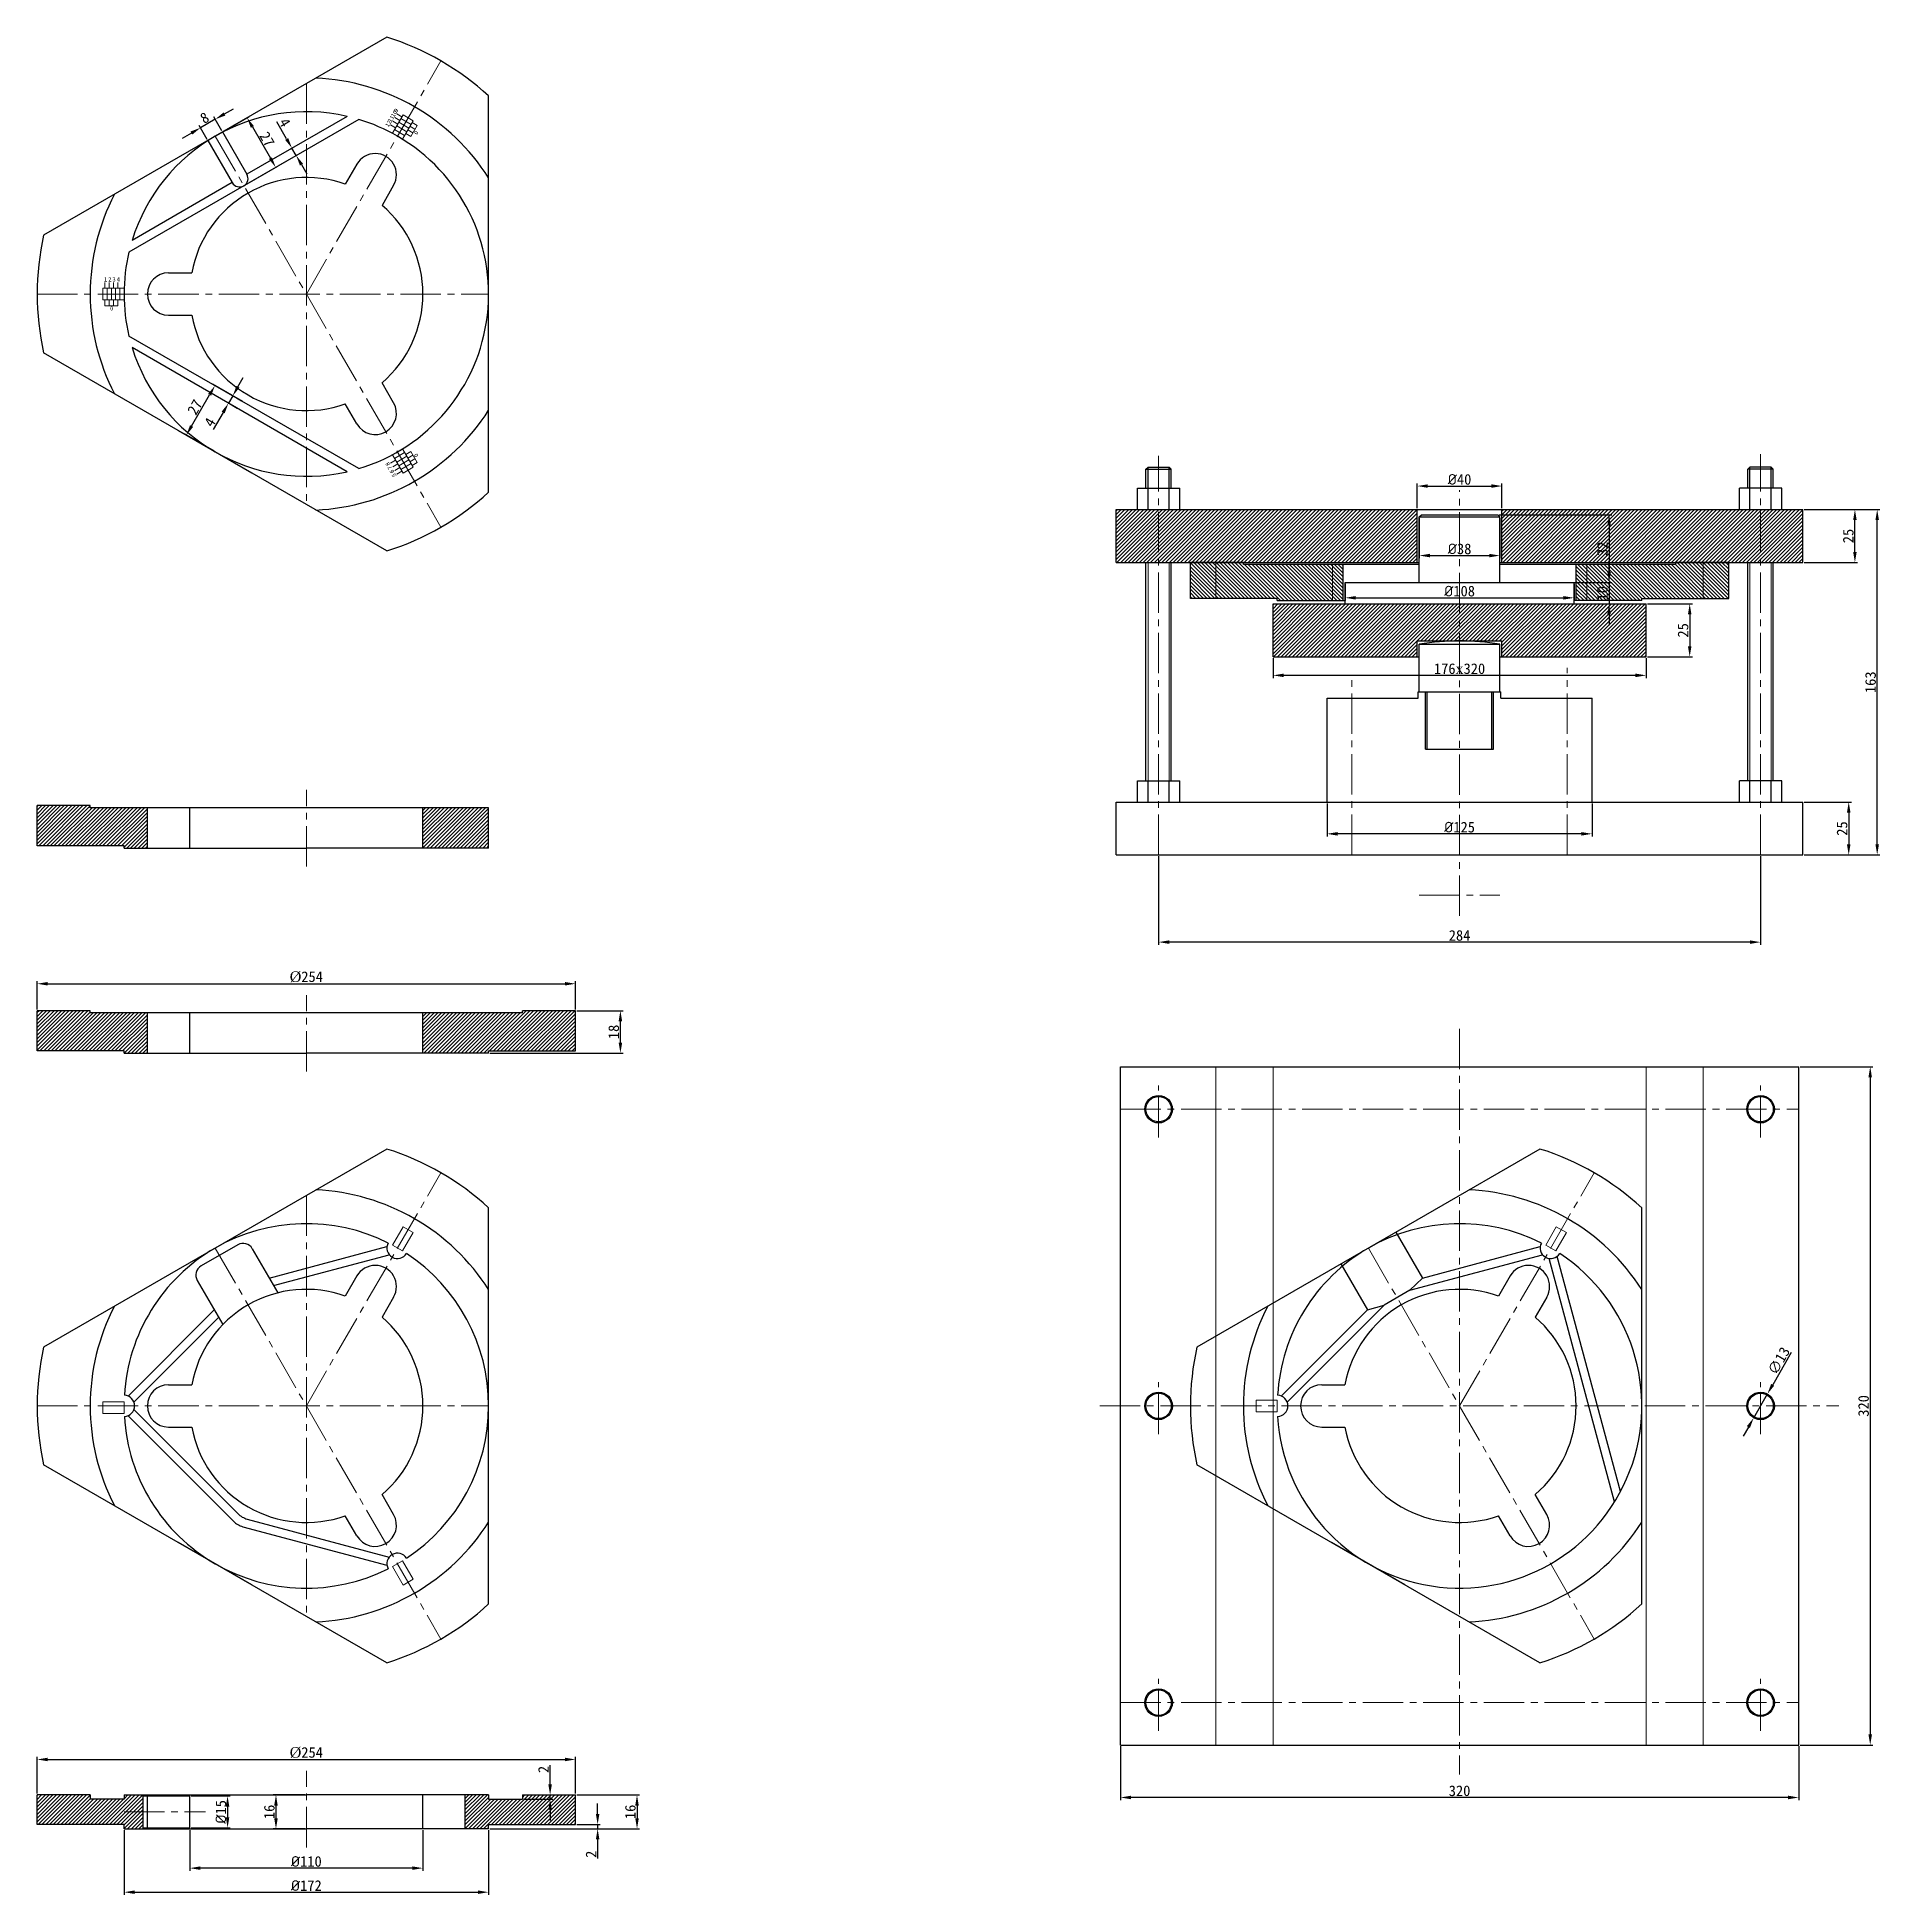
# Model space of a CAD drawing. Header units: inches. Extents: x -20 to 18950, y -1047 to 2551.
# Drawn here: x 14054 to 14923, y -420 to 457 of the extents above; entities that cross this region are included whole.
import ezdxf

# ---------------------------------------------------------------- set-up
doc = ezdxf.new("R2010")
doc.units = ezdxf.units.IN
doc.header["$MEASUREMENT"] = 0
doc.header["$PDSIZE"] = -5
doc.linetypes.add('CENTER2', pattern=[28.574999, 19.049999, -3.175, 3.175, -3.175])
doc.layers.get('0').update_dxf_attribs({"lineweight": 30})
doc.layers.get('Defpoints').update_dxf_attribs({"lineweight": 18})
for name, color, linetype, lineweight in [('10', 7, 'Continuous', 18), ('cen', 1, 'CENTER2', 20), ('dim', 5, 'Continuous', 20), ('hat', 3, 'Continuous', 20), ('text', 6, 'Continuous', 20)]:
    doc.layers.add(name, color=color, linetype=linetype, lineweight=lineweight)
doc.styles.add('1', font='')
doc.styles.get("Standard").update_dxf_attribs({"font": ''})
doc.styles.get('1').set_extended_font_data('宋体')
doc.styles.get('Standard').set_extended_font_data('宋体')
doc.dimstyles.new('ISO-25', dxfattribs={"dimtxt": 5, "dimasz": 5, "dimexe": 1.25, "dimexo": 0.625, "dimtad": 1, "dimdsep": 46, "dimtxsty": 'Standard', "dimcen": 2.5, "dimdle": 10, "dimadec": 0, "dimazin": 0, "dimtfac": 1, "dimtmove": 0, "dimatfit": 3, "dimfxl": 1, "dimtolj": 1, "dimarcsym": 0})
pattern_1 = [(45, (0, -23.0678), (-0.88388348, 0.88388348), [])]

msp = doc.modelspace()

# ---------------------------------------------------------------- texts
at = {"layer": 'dim', "char_height": 2, "attachment_point": 1, "style": '1'}
for s, insert, rotation in [('10', (14220.608, 419.87), 60), ('9', (14221.922, 422.145), 60), ('12', (14217.922, 415.217), 60), ('11', (14219.201, 417.433), 60), ('8', (14218.783, 254.187), 120), ('0', (14232.19, 258.327), 120), ('7', (14219.783, 252.454), 120), ('6', (14220.783, 250.722), 120), ('5', (14221.783, 248.99), 120)]:
    msp.add_mtext_dynamic_manual_height_columns(s, width=1.93928, gutter_width=1, heights=[0], dxfattribs=dict(at, insert=insert, rotation=rotation))
at = {"layer": 'dim', "extrusion": (0, 0, -1), "insert": (14232.19, 412.95), "char_height": 2, "attachment_point": 1, "text_direction": (-0.5, -0.866025, 0), "style": '1'}
msp.add_mtext_dynamic_manual_height_columns('0', width=1.93928, gutter_width=1, heights=[0], dxfattribs=at)
at = {"layer": 'dim', "char_height": 2, "attachment_point": 1, "style": '1'}
for s, insert in [('1', (14085.409, 343.551)), ('2', (14087.409, 343.551)), ('3', (14089.409, 343.551)), ('4', (14091.409, 343.551)), ('0', (14088.291, 329.871))]:
    msp.add_mtext_dynamic_manual_height_columns(s, width=1.93928, gutter_width=1, heights=[0], dxfattribs=dict(at, insert=insert))

# ---------------------------------------------------------------- blocks, each defined once
blk = doc.blocks.new('*D51')
at = {"layer": 'Defpoints', "color": 0, "transparency": 16777216}
for p in [(14307.89, 10.22), (14053.89, -2.51), (14307.89, -2.51)]:
    blk.add_point(p, dxfattribs=at)
at = {"layer": 'dim', "color": 0, "linetype": 'Continuous', "lineweight": -2, "transparency": 16777216}
for p, q in [((14053.89, -1.88), (14053.89, 11.47)), ((14058.89, 10.22), (14302.89, 10.22)), ((14307.89, -1.88), (14307.89, 11.47))]:
    blk.add_line(p, q, dxfattribs=at)
at = {"layer": 'dim', "color": 0, "transparency": 16777216}
for points in [[(14058.89, 11.05), (14058.89, 9.38), (14053.89, 10.22)], [(14302.89, 11.05), (14302.89, 9.38), (14307.89, 10.22)]]:
    blk.add_solid(points, dxfattribs=at)
at = {"layer": 'dim', "color": 0, "transparency": 16777216, "insert": (14180.89, 13.45), "char_height": 5, "attachment_point": 5}
blk.add_mtext('\\A1;{\\fTimes New Roman|b0|i0|c0|p18;%%C}254', dxfattribs=at)
blk = doc.blocks.new('*D52')
at = {"layer": 'Defpoints', "color": 0, "transparency": 16777216}
for p in [(14307.89, -2.51), (14329.06, -2.51), (14266.89, -22.51)]:
    blk.add_point(p, dxfattribs=at)
at = {"layer": 'dim', "color": 0, "linetype": 'Continuous', "lineweight": -2, "transparency": 16777216}
for p, q in [((14308.52, -2.51), (14330.31, -2.51)), ((14329.06, -17.51), (14329.06, -7.51)), ((14267.52, -22.51), (14330.31, -22.51))]:
    blk.add_line(p, q, dxfattribs=at)
at = {"layer": 'dim', "color": 0, "transparency": 16777216}
for points in [[(14328.23, -7.51), (14329.9, -7.51), (14329.06, -2.51)], [(14328.23, -17.51), (14329.9, -17.51), (14329.06, -22.51)]]:
    blk.add_solid(points, dxfattribs=at)
at = {"layer": 'dim', "color": 0, "transparency": 16777216, "insert": (14325.94, -12.51), "char_height": 5, "attachment_point": 5, "rotation": 90}
blk.add_mtext('\\A1;18', dxfattribs=at)
blk = doc.blocks.new('*D53')
at = {"layer": 'Defpoints', "color": 0, "transparency": 16777216}
for p in [(14884.98, -28.96), (14884.98, -348.96), (14918.72, -348.96)]:
    blk.add_point(p, dxfattribs=at)
at = {"layer": 'dim', "color": 0, "linetype": 'Continuous', "lineweight": -2, "transparency": 16777216}
for p, q in [((14885.61, -28.96), (14919.97, -28.96)), ((14918.72, -33.96), (14918.72, -343.96)), ((14885.61, -348.96), (14919.97, -348.96))]:
    blk.add_line(p, q, dxfattribs=at)
at = {"layer": 'dim', "color": 0, "transparency": 16777216}
for points in [[(14917.89, -33.96), (14919.55, -33.96), (14918.72, -28.96)], [(14917.89, -343.96), (14919.55, -343.96), (14918.72, -348.96)]]:
    blk.add_solid(points, dxfattribs=at)
at = {"layer": 'dim', "color": 0, "transparency": 16777216, "insert": (14915.59, -188.96), "char_height": 5, "attachment_point": 5, "rotation": 90}
blk.add_mtext('\\A1;320', dxfattribs=at)
blk = doc.blocks.new('*D54')
at = {"layer": 'Defpoints', "color": 0, "transparency": 16777216}
for p in [(14564.98, -348.96), (14884.98, -348.96), (14564.98, -373.72)]:
    blk.add_point(p, dxfattribs=at)
at = {"layer": 'dim', "color": 0, "linetype": 'Continuous', "lineweight": -2, "transparency": 16777216}
for p, q in [((14564.98, -349.58), (14564.98, -374.97)), ((14884.98, -349.58), (14884.98, -374.97)), ((14879.98, -373.72), (14569.98, -373.72))]:
    blk.add_line(p, q, dxfattribs=at)
at = {"layer": 'dim', "color": 0, "transparency": 16777216}
for points in [[(14569.98, -372.88), (14569.98, -374.55), (14564.98, -373.72)], [(14879.98, -372.88), (14879.98, -374.55), (14884.98, -373.72)]]:
    blk.add_solid(points, dxfattribs=at)
at = {"layer": 'dim', "color": 0, "transparency": 16777216, "insert": (14724.98, -370.59), "char_height": 5, "attachment_point": 5}
blk.add_mtext('\\A1;320', dxfattribs=at)
blk = doc.blocks.new('*D57')
at = {"layer": 'Defpoints', "color": 0, "transparency": 16777216}
for p in [(14870.22, -183.32), (14863.74, -194.6)]:
    blk.add_point(p, dxfattribs=at)
at = {"layer": 'dim', "color": 0, "linetype": 'Continuous', "lineweight": -2, "transparency": 16777216}
for p, q in [((14881.42, -163.84), (14872.71, -178.99)), ((14863.74, -194.6), (14870.22, -183.32)), ((14861.25, -198.93), (14858.76, -203.27))]:
    blk.add_line(p, q, dxfattribs=at)
at = {"layer": 'dim', "color": 0, "transparency": 16777216}
for points in [[(14871.99, -178.57), (14873.44, -179.4), (14870.22, -183.32)], [(14860.53, -198.52), (14861.98, -199.35), (14863.74, -194.6)]]:
    blk.add_solid(points, dxfattribs=at)
at = {"layer": 'dim', "color": 0, "transparency": 16777216, "insert": (14875.6, -167.69), "char_height": 5, "attachment_point": 5, "rotation": 60.11399}
blk.add_mtext('\\A1;∅13', dxfattribs=at)
blk = doc.blocks.new('*D59')
at = {"layer": 'Defpoints', "color": 0, "transparency": 16777216}
for p in [(14886.98, 233.97), (14922.01, 233.97), (14886.98, 70.97)]:
    blk.add_point(p, dxfattribs=at)
at = {"layer": 'dim', "color": 0, "linetype": 'Continuous', "lineweight": -2, "transparency": 16777216}
for p, q in [((14887.61, 233.97), (14923.26, 233.97)), ((14922.01, 75.97), (14922.01, 228.97)), ((14887.61, 70.97), (14923.26, 70.97))]:
    blk.add_line(p, q, dxfattribs=at)
at = {"layer": 'dim', "color": 0, "transparency": 16777216}
for points in [[(14921.18, 228.97), (14922.84, 228.97), (14922.01, 233.97)], [(14921.18, 75.97), (14922.84, 75.97), (14922.01, 70.97)]]:
    blk.add_solid(points, dxfattribs=at)
at = {"layer": 'dim', "color": 0, "transparency": 16777216, "insert": (14918.89, 152.47), "char_height": 5, "attachment_point": 5, "rotation": 90}
blk.add_mtext('\\A1;163', dxfattribs=at)
blk = doc.blocks.new('*D60')
at = {"layer": 'Defpoints', "color": 0, "transparency": 16777216}
for p in [(14886.98, 233.97), (14911.5, 233.97), (14886.98, 208.97)]:
    blk.add_point(p, dxfattribs=at)
at = {"layer": 'dim', "color": 0, "linetype": 'Continuous', "lineweight": -2, "transparency": 16777216}
for p, q in [((14887.61, 233.97), (14912.75, 233.97)), ((14911.5, 213.97), (14911.5, 228.97)), ((14887.61, 208.97), (14912.75, 208.97))]:
    blk.add_line(p, q, dxfattribs=at)
at = {"layer": 'dim', "color": 0, "transparency": 16777216}
for points in [[(14910.67, 228.97), (14912.33, 228.97), (14911.5, 233.97)], [(14910.67, 213.97), (14912.33, 213.97), (14911.5, 208.97)]]:
    blk.add_solid(points, dxfattribs=at)
at = {"layer": 'dim', "color": 0, "transparency": 16777216, "insert": (14908.38, 221.47), "char_height": 5, "attachment_point": 5, "rotation": 90}
blk.add_mtext('\\A1;25', dxfattribs=at)
blk = doc.blocks.new('*D61')
at = {"layer": 'Defpoints', "color": 0, "transparency": 16777216}
for p in [(14886.98, 95.97), (14886.98, 70.97), (14908.57, 70.97)]:
    blk.add_point(p, dxfattribs=at)
at = {"layer": 'dim', "color": 0, "linetype": 'Continuous', "lineweight": -2, "transparency": 16777216}
for p, q in [((14887.61, 95.97), (14909.82, 95.97)), ((14908.57, 90.97), (14908.57, 75.97)), ((14887.61, 70.97), (14909.82, 70.97))]:
    blk.add_line(p, q, dxfattribs=at)
at = {"layer": 'dim', "color": 0, "transparency": 16777216}
for points in [[(14907.74, 90.97), (14909.4, 90.97), (14908.57, 95.97)], [(14907.74, 75.97), (14909.4, 75.97), (14908.57, 70.97)]]:
    blk.add_solid(points, dxfattribs=at)
at = {"layer": 'dim', "color": 0, "transparency": 16777216, "insert": (14905.44, 83.47), "char_height": 5, "attachment_point": 5, "rotation": 90}
blk.add_mtext('\\A1;25', dxfattribs=at)
blk = doc.blocks.new('*D62')
at = {"layer": 'Defpoints', "color": 0, "transparency": 16777216}
for p in [(14582.98, 70.97), (14866.98, 70.97), (14582.98, 29.86)]:
    blk.add_point(p, dxfattribs=at)
at = {"layer": 'dim', "color": 0, "linetype": 'Continuous', "lineweight": -2, "transparency": 16777216}
for p, q in [((14582.98, 70.34), (14582.98, 28.61)), ((14866.98, 70.34), (14866.98, 28.61)), ((14861.98, 29.86), (14587.98, 29.86))]:
    blk.add_line(p, q, dxfattribs=at)
at = {"layer": 'dim', "color": 0, "transparency": 16777216}
for points in [[(14587.98, 30.69), (14587.98, 29.03), (14582.98, 29.86)], [(14861.98, 30.69), (14861.98, 29.03), (14866.98, 29.86)]]:
    blk.add_solid(points, dxfattribs=at)
at = {"layer": 'dim', "color": 0, "transparency": 16777216, "insert": (14724.98, 32.99), "char_height": 5, "attachment_point": 5}
blk.add_mtext('\\A1;284', dxfattribs=at)
blk = doc.blocks.new('*D63')
at = {"layer": 'Defpoints', "color": 0, "transparency": 16777216}
for p in [(14636.98, 164.47), (14812.98, 164.47), (14636.98, 155.72)]:
    blk.add_point(p, dxfattribs=at)
at = {"layer": 'dim', "color": 0, "linetype": 'Continuous', "lineweight": -2, "transparency": 16777216}
for p, q in [((14636.98, 163.84), (14636.98, 154.47)), ((14812.98, 163.84), (14812.98, 154.47)), ((14807.98, 155.72), (14641.98, 155.72))]:
    blk.add_line(p, q, dxfattribs=at)
at = {"layer": 'dim', "color": 0, "transparency": 16777216}
for points in [[(14641.98, 156.55), (14641.98, 154.89), (14636.98, 155.72)], [(14807.98, 156.55), (14807.98, 154.89), (14812.98, 155.72)]]:
    blk.add_solid(points, dxfattribs=at)
at = {"layer": 'dim', "color": 0, "transparency": 16777216, "insert": (14724.98, 158.85), "char_height": 5, "attachment_point": 5}
blk.add_mtext('\\A1;176{\\fTimes New Roman|b0|i0|c0|p18;x}320', dxfattribs=at)
blk = doc.blocks.new('*D64')
at = {"layer": 'Defpoints', "color": 0, "transparency": 16777216}
for p in [(14812.98, 189.47), (14812.98, 164.47), (14833.55, 164.47)]:
    blk.add_point(p, dxfattribs=at)
at = {"layer": 'dim', "color": 0, "linetype": 'Continuous', "lineweight": -2, "transparency": 16777216}
for p, q in [((14813.61, 189.47), (14834.8, 189.47)), ((14833.55, 184.47), (14833.55, 169.47)), ((14813.61, 164.47), (14834.8, 164.47))]:
    blk.add_line(p, q, dxfattribs=at)
at = {"layer": 'dim', "color": 0, "transparency": 16777216}
for points in [[(14832.72, 184.47), (14834.38, 184.47), (14833.55, 189.47)], [(14832.72, 169.47), (14834.38, 169.47), (14833.55, 164.47)]]:
    blk.add_solid(points, dxfattribs=at)
at = {"layer": 'dim', "color": 0, "transparency": 16777216, "insert": (14830.43, 176.97), "char_height": 5, "attachment_point": 5, "rotation": 90}
blk.add_mtext('\\A1;25', dxfattribs=at)
blk = doc.blocks.new('*D65')
at = {"layer": 'Defpoints', "color": 0, "transparency": 16777216}
for p in [(14705.98, 230.47), (14743.98, 230.47), (14743.98, 212.24)]:
    blk.add_point(p, dxfattribs=at)
at = {"layer": 'dim', "color": 0, "linetype": 'Continuous', "lineweight": -2, "transparency": 16777216}
for p, q in [((14705.98, 229.84), (14705.98, 210.99)), ((14743.98, 229.84), (14743.98, 210.99)), ((14710.98, 212.24), (14738.98, 212.24))]:
    blk.add_line(p, q, dxfattribs=at)
at = {"layer": 'dim', "color": 0, "transparency": 16777216}
for points in [[(14710.98, 213.07), (14710.98, 211.41), (14705.98, 212.24)], [(14738.98, 213.07), (14738.98, 211.41), (14743.98, 212.24)]]:
    blk.add_solid(points, dxfattribs=at)
at = {"layer": 'dim', "color": 0, "transparency": 16777216, "insert": (14724.98, 215.36), "char_height": 5, "attachment_point": 5}
blk.add_mtext('\\A1;{\\fISOCPEUR|b0|i0|c0|p34;%%C}38', dxfattribs=at)
blk = doc.blocks.new('*D66')
at = {"layer": 'Defpoints', "color": 0, "transparency": 16777216}
for p in [(14744.98, 245.04), (14704.98, 233.97), (14744.98, 233.97)]:
    blk.add_point(p, dxfattribs=at)
at = {"layer": 'dim', "color": 0, "linetype": 'Continuous', "lineweight": -2, "transparency": 16777216}
for p, q in [((14704.98, 234.59), (14704.98, 246.29)), ((14744.98, 234.59), (14744.98, 246.29)), ((14709.98, 245.04), (14739.98, 245.04))]:
    blk.add_line(p, q, dxfattribs=at)
at = {"layer": 'dim', "color": 0, "transparency": 16777216}
for points in [[(14709.98, 245.87), (14709.98, 244.21), (14704.98, 245.04)], [(14739.98, 245.87), (14739.98, 244.21), (14744.98, 245.04)]]:
    blk.add_solid(points, dxfattribs=at)
at = {"layer": 'dim', "color": 0, "transparency": 16777216, "insert": (14724.98, 248.16), "char_height": 5, "attachment_point": 5}
blk.add_mtext('\\A1;{\\fISOCPEUR|b0|i0|c0|p34;%%C}40', dxfattribs=at)
blk = doc.blocks.new('*D67')
at = {"layer": 'Defpoints', "color": 0, "transparency": 16777216}
for p in [(14670.98, 199.47), (14778.98, 199.47), (14778.98, 192.31)]:
    blk.add_point(p, dxfattribs=at)
at = {"layer": 'dim', "color": 0, "linetype": 'Continuous', "lineweight": -2, "transparency": 16777216}
for p, q in [((14670.98, 198.84), (14670.98, 191.06)), ((14778.98, 198.84), (14778.98, 191.06)), ((14675.98, 192.31), (14773.98, 192.31))]:
    blk.add_line(p, q, dxfattribs=at)
at = {"layer": 'dim', "color": 0, "transparency": 16777216}
for points in [[(14675.98, 193.14), (14675.98, 191.48), (14670.98, 192.31)], [(14773.98, 193.14), (14773.98, 191.48), (14778.98, 192.31)]]:
    blk.add_solid(points, dxfattribs=at)
at = {"layer": 'dim', "color": 0, "transparency": 16777216, "insert": (14724.98, 195.44), "char_height": 5, "attachment_point": 5}
blk.add_mtext('\\A1;{\\fISOCPEUR|b0|i0|c0|p34;%%C}108', dxfattribs=at)
blk = doc.blocks.new('*D68')
at = {"layer": 'Defpoints', "color": 0, "transparency": 16777216}
for p in [(14778.98, 199.47), (14778.98, 189.47), (14795.52, 189.47)]:
    blk.add_point(p, dxfattribs=at)
at = {"layer": 'dim', "color": 0, "linetype": 'Continuous', "lineweight": -2, "transparency": 16777216}
for p, q in [((14795.52, 204.47), (14795.52, 209.47)), ((14779.61, 199.47), (14796.77, 199.47)), ((14795.52, 199.47), (14795.52, 189.47)), ((14779.61, 189.47), (14796.77, 189.47)), ((14795.52, 184.47), (14795.52, 179.47))]:
    blk.add_line(p, q, dxfattribs=at)
at = {"layer": 'dim', "color": 0, "transparency": 16777216}
for points in [[(14794.69, 204.47), (14796.36, 204.47), (14795.52, 199.47)], [(14794.69, 184.47), (14796.36, 184.47), (14795.52, 189.47)]]:
    blk.add_solid(points, dxfattribs=at)
at = {"layer": 'dim', "color": 0, "transparency": 16777216, "insert": (14792.4, 194.47), "char_height": 5, "attachment_point": 5, "rotation": 90}
blk.add_mtext('\\A1;10', dxfattribs=at)
blk = doc.blocks.new('*D69')
at = {"layer": 'Defpoints', "color": 0, "transparency": 16777216}
for p in [(14742.98, 231.47), (14743.98, 199.47), (14795.52, 199.47)]:
    blk.add_point(p, dxfattribs=at)
at = {"layer": 'dim', "color": 0, "linetype": 'Continuous', "lineweight": -2, "transparency": 16777216}
for p, q in [((14743.61, 231.47), (14796.77, 231.47)), ((14795.52, 226.47), (14795.52, 204.47)), ((14744.61, 199.47), (14796.77, 199.47))]:
    blk.add_line(p, q, dxfattribs=at)
at = {"layer": 'dim', "color": 0, "transparency": 16777216}
for points in [[(14794.69, 226.47), (14796.36, 226.47), (14795.52, 231.47)], [(14794.69, 204.47), (14796.36, 204.47), (14795.52, 199.47)]]:
    blk.add_solid(points, dxfattribs=at)
at = {"layer": 'dim', "color": 0, "transparency": 16777216, "insert": (14792.4, 215.47), "char_height": 5, "attachment_point": 5, "rotation": 90}
blk.add_mtext('\\A1;32', dxfattribs=at)
blk = doc.blocks.new('*D70')
at = {"layer": 'Defpoints', "color": 0, "transparency": 16777216}
for p in [(14662.48, 95.97), (14787.48, 95.97), (14662.48, 80.95)]:
    blk.add_point(p, dxfattribs=at)
at = {"layer": 'dim', "color": 0, "linetype": 'Continuous', "lineweight": -2, "transparency": 16777216}
for p, q in [((14662.48, 95.34), (14662.48, 79.7)), ((14787.48, 95.34), (14787.48, 79.7)), ((14782.48, 80.95), (14667.48, 80.95))]:
    blk.add_line(p, q, dxfattribs=at)
at = {"layer": 'dim', "color": 0, "transparency": 16777216}
for points in [[(14667.48, 81.78), (14667.48, 80.12), (14662.48, 80.95)], [(14782.48, 81.78), (14782.48, 80.12), (14787.48, 80.95)]]:
    blk.add_solid(points, dxfattribs=at)
at = {"layer": 'dim', "color": 0, "transparency": 16777216, "insert": (14724.98, 84.08), "char_height": 5, "attachment_point": 5}
blk.add_mtext('\\A1;{\\fISOCPEUR|b0|i0|c0|p34;%%C}125', dxfattribs=at)
blk = doc.blocks.new('*D71')
at = {"layer": 'Defpoints', "color": 0, "transparency": 16777216}
for p in [(14137.89, 410.12), (14166.44, 395.42), (14151.39, 386.73)]:
    blk.add_point(p, dxfattribs=at)
at = {"layer": 'dim', "color": 0, "linetype": 'Continuous', "lineweight": -2, "transparency": 16777216}
for p, q in [((14138.43, 410.43), (14154.02, 419.43)), ((14155.44, 414.47), (14163.94, 399.75)), ((14151.93, 387.05), (14167.52, 396.04))]:
    blk.add_line(p, q, dxfattribs=at)
at = {"layer": 'dim', "color": 0, "transparency": 16777216}
for points in [[(14156.16, 414.89), (14154.72, 414.06), (14152.94, 418.8)], [(14164.66, 400.17), (14163.22, 399.33), (14166.44, 395.42)]]:
    blk.add_solid(points, dxfattribs=at)
at = {"layer": 'dim', "color": 0, "transparency": 16777216, "insert": (14162.39, 408.67), "char_height": 5, "attachment_point": 5, "rotation": 300}
blk.add_mtext('\\A1;27', dxfattribs=at)
blk = doc.blocks.new('*D72')
at = {"layer": 'Defpoints', "color": 0, "transparency": 16777216}
for p in [(14165.01, 399.22), (14167.01, 395.75), (14176.11, 401.01)]:
    blk.add_point(p, dxfattribs=at)
at = {"layer": 'dim', "color": 0, "linetype": 'Continuous', "lineweight": -2, "transparency": 16777216}
for p, q in [((14171.61, 408.8), (14166.95, 416.87)), ((14165.56, 399.53), (14175.2, 405.1)), ((14176.11, 401.01), (14174.11, 404.47)), ((14167.56, 396.07), (14177.2, 401.63)), ((14178.61, 396.68), (14181.11, 392.35))]:
    blk.add_line(p, q, dxfattribs=at)
at = {"layer": 'dim', "color": 0, "transparency": 16777216}
for points in [[(14172.33, 409.22), (14170.89, 408.38), (14174.11, 404.47)], [(14179.33, 397.09), (14177.89, 396.26), (14176.11, 401.01)]]:
    blk.add_solid(points, dxfattribs=at)
at = {"layer": 'dim', "color": 0, "transparency": 16777216, "insert": (14170.74, 416.56), "char_height": 5, "attachment_point": 5, "rotation": 300}
blk.add_mtext('\\A1;4', dxfattribs=at)
blk = doc.blocks.new('*D73')
at = {"layer": 'Defpoints', "color": 0, "transparency": 16777216}
for p in [(14137.76, 292.42), (14151.39, 284.54), (14137.89, 261.16)]:
    blk.add_point(p, dxfattribs=at)
at = {"layer": 'dim', "color": 0, "linetype": 'Continuous', "lineweight": -2, "transparency": 16777216}
for p, q in [((14150.85, 284.86), (14136.68, 293.04)), ((14126.76, 273.36), (14135.26, 288.09)), ((14137.35, 261.47), (14123.18, 269.66))]:
    blk.add_line(p, q, dxfattribs=at)
at = {"layer": 'dim', "color": 0, "transparency": 16777216}
for points in [[(14134.54, 288.5), (14135.98, 287.67), (14137.76, 292.42)], [(14126.04, 273.78), (14127.48, 272.95), (14124.26, 269.03)]]:
    blk.add_solid(points, dxfattribs=at)
at = {"layer": 'dim', "color": 0, "transparency": 16777216, "insert": (14128.3, 282.29), "char_height": 5, "attachment_point": 5, "rotation": 60}
blk.add_mtext('\\A1;27', dxfattribs=at)
blk = doc.blocks.new('*D74')
at = {"layer": 'Defpoints', "color": 0, "transparency": 16777216}
for p in [(14144.15, 284.11), (14148.85, 281.39), (14150.85, 284.86)]:
    blk.add_point(p, dxfattribs=at)
at = {"layer": 'dim', "color": 0, "linetype": 'Continuous', "lineweight": -2, "transparency": 16777216}
for p, q in [((14148.65, 291.9), (14151.15, 296.23)), ((14148.31, 281.7), (14143.07, 284.73)), ((14146.15, 287.57), (14144.15, 284.11)), ((14150.31, 285.17), (14145.07, 288.2)), ((14141.65, 279.78), (14136.99, 271.7))]:
    blk.add_line(p, q, dxfattribs=at)
at = {"layer": 'dim', "color": 0, "transparency": 16777216}
for points in [[(14147.93, 292.32), (14149.37, 291.48), (14146.15, 287.57)], [(14140.93, 280.19), (14142.37, 279.36), (14144.15, 284.11)]]:
    blk.add_solid(points, dxfattribs=at)
at = {"layer": 'dim', "color": 0, "transparency": 16777216, "insert": (14135.36, 275.14), "char_height": 5, "attachment_point": 5, "rotation": 60}
blk.add_mtext('\\A1;4', dxfattribs=at)
blk = doc.blocks.new('*D75')
at = {"layer": 'Defpoints', "color": 0, "transparency": 16777216}
for p in [(14130.98, 414.09), (14141.4, 412.04), (14134.48, 408.04)]:
    blk.add_point(p, dxfattribs=at)
at = {"layer": 'dim', "color": 0, "linetype": 'Continuous', "lineweight": -2, "transparency": 16777216}
for p, q in [((14142.24, 420.59), (14146.57, 423.09)), ((14134.16, 408.58), (14130.36, 415.17)), ((14137.91, 418.09), (14130.98, 414.09)), ((14141.09, 412.58), (14137.29, 419.17)), ((14126.65, 411.59), (14122.32, 409.09))]:
    blk.add_line(p, q, dxfattribs=at)
at = {"layer": 'dim', "color": 0, "transparency": 16777216}
for points in [[(14141.83, 421.31), (14142.66, 419.86), (14137.91, 418.09)], [(14126.24, 412.31), (14127.07, 410.86), (14130.98, 414.09)]]:
    blk.add_solid(points, dxfattribs=at)
at = {"layer": 'dim', "color": 0, "transparency": 16777216, "insert": (14132.88, 418.79), "char_height": 5, "attachment_point": 5, "rotation": 30}
blk.add_mtext('\\A1;8', dxfattribs=at)
blk = doc.blocks.new('*D78')
at = {"layer": 'Defpoints', "color": 0, "transparency": 16777216}
for p in [(14307.89, -355.78), (14053.89, -372.51), (14307.89, -372.51)]:
    blk.add_point(p, dxfattribs=at)
at = {"layer": 'dim', "color": 0, "linetype": 'Continuous', "lineweight": -2, "transparency": 16777216}
for p, q in [((14053.89, -371.88), (14053.89, -354.53)), ((14058.89, -355.78), (14302.89, -355.78)), ((14307.89, -371.88), (14307.89, -354.53))]:
    blk.add_line(p, q, dxfattribs=at)
at = {"layer": 'dim', "color": 0, "transparency": 16777216}
for points in [[(14058.89, -354.95), (14058.89, -356.62), (14053.89, -355.78)], [(14302.89, -354.95), (14302.89, -356.62), (14307.89, -355.78)]]:
    blk.add_solid(points, dxfattribs=at)
at = {"layer": 'dim', "color": 0, "transparency": 16777216, "insert": (14180.89, -352.55), "char_height": 5, "attachment_point": 5}
blk.add_mtext('\\A1;{\\fTimes New Roman|b0|i0|c0|p18;%%C}254', dxfattribs=at)
blk = doc.blocks.new('*D79')
at = {"layer": 'Defpoints', "color": 0, "transparency": 16777216}
for p in [(14307.89, -372.51), (14266.89, -388.51), (14336.9, -388.51)]:
    blk.add_point(p, dxfattribs=at)
at = {"layer": 'dim', "color": 0, "linetype": 'Continuous', "lineweight": -2, "transparency": 16777216}
for p, q in [((14308.52, -372.51), (14338.15, -372.51)), ((14336.9, -377.51), (14336.9, -383.51)), ((14267.52, -388.51), (14338.15, -388.51))]:
    blk.add_line(p, q, dxfattribs=at)
at = {"layer": 'dim', "color": 0, "transparency": 16777216}
for points in [[(14336.07, -377.51), (14337.73, -377.51), (14336.9, -372.51)], [(14336.07, -383.51), (14337.73, -383.51), (14336.9, -388.51)]]:
    blk.add_solid(points, dxfattribs=at)
at = {"layer": 'dim', "color": 0, "transparency": 16777216, "insert": (14333.77, -380.51), "char_height": 5, "attachment_point": 5, "rotation": 90}
blk.add_mtext('\\A1;16', dxfattribs=at)
blk = doc.blocks.new('*D80')
at = {"layer": 'Defpoints', "color": 0, "transparency": 16777216}
for p in [(14266.89, -388.51), (14307.89, -386.51), (14318.33, -388.51)]:
    blk.add_point(p, dxfattribs=at)
at = {"layer": 'dim', "color": 0, "linetype": 'Continuous', "lineweight": -2, "transparency": 16777216}
for p, q in [((14318.33, -381.51), (14318.33, -376.51)), ((14267.52, -388.51), (14319.58, -388.51)), ((14308.52, -386.51), (14319.58, -386.51)), ((14318.33, -386.51), (14318.33, -388.51)), ((14318.33, -393.51), (14318.33, -402.52))]:
    blk.add_line(p, q, dxfattribs=at)
at = {"layer": 'dim', "color": 0, "transparency": 16777216}
for points in [[(14317.49, -381.51), (14319.16, -381.51), (14318.33, -386.51)], [(14317.49, -393.51), (14319.16, -393.51), (14318.33, -388.51)]]:
    blk.add_solid(points, dxfattribs=at)
at = {"layer": 'dim', "color": 0, "transparency": 16777216, "insert": (14315.2, -400.51), "char_height": 5, "attachment_point": 5, "rotation": 90}
blk.add_mtext('\\A1;2', dxfattribs=at)
blk = doc.blocks.new('*D81')
at = {"layer": 'Defpoints', "color": 0, "transparency": 16777216}
for p in [(14282.89, -372.51), (14282.89, -374.51), (14295.9, -372.51)]:
    blk.add_point(p, dxfattribs=at)
at = {"layer": 'dim', "color": 0, "linetype": 'Continuous', "lineweight": -2, "transparency": 16777216}
for p, q in [((14295.9, -367.51), (14295.9, -358.49)), ((14283.52, -372.51), (14297.15, -372.51)), ((14283.52, -374.51), (14297.15, -374.51)), ((14295.9, -374.51), (14295.9, -372.51)), ((14295.9, -379.51), (14295.9, -384.51))]:
    blk.add_line(p, q, dxfattribs=at)
at = {"layer": 'dim', "color": 0, "transparency": 16777216}
for points in [[(14295.07, -367.51), (14296.73, -367.51), (14295.9, -372.51)], [(14295.07, -379.51), (14296.73, -379.51), (14295.9, -374.51)]]:
    blk.add_solid(points, dxfattribs=at)
at = {"layer": 'dim', "color": 0, "transparency": 16777216, "insert": (14292.78, -360.5), "char_height": 5, "attachment_point": 5, "rotation": 90}
blk.add_mtext('\\A1;2', dxfattribs=at)
blk = doc.blocks.new('*D82')
at = {"layer": 'Defpoints', "color": 0, "transparency": 16777216}
for p in [(14125.89, -388.51), (14235.89, -388.51), (14125.89, -407.06)]:
    blk.add_point(p, dxfattribs=at)
at = {"layer": 'dim', "color": 0, "linetype": 'Continuous', "lineweight": -2, "transparency": 16777216}
for p, q in [((14125.89, -389.13), (14125.89, -408.31)), ((14235.89, -389.13), (14235.89, -408.31)), ((14230.89, -407.06), (14130.89, -407.06))]:
    blk.add_line(p, q, dxfattribs=at)
at = {"layer": 'dim', "color": 0, "transparency": 16777216}
for points in [[(14130.89, -406.22), (14130.89, -407.89), (14125.89, -407.06)], [(14230.89, -406.22), (14230.89, -407.89), (14235.89, -407.06)]]:
    blk.add_solid(points, dxfattribs=at)
at = {"layer": 'dim', "color": 0, "transparency": 16777216, "insert": (14180.89, -403.93), "char_height": 5, "attachment_point": 5}
blk.add_mtext('\\A1;{\\fISOCPEUR|b0|i0|c0|p34;%%C}110', dxfattribs=at)
blk = doc.blocks.new('*D83')
at = {"layer": 'Defpoints', "color": 0, "transparency": 16777216}
for p in [(14094.89, -388.51), (14266.89, -388.51), (14266.89, -418.41)]:
    blk.add_point(p, dxfattribs=at)
at = {"layer": 'dim', "color": 0, "linetype": 'Continuous', "lineweight": -2, "transparency": 16777216}
for p, q in [((14094.89, -389.13), (14094.89, -419.66)), ((14266.89, -389.13), (14266.89, -419.66)), ((14099.89, -418.41), (14261.89, -418.41))]:
    blk.add_line(p, q, dxfattribs=at)
at = {"layer": 'dim', "color": 0, "transparency": 16777216}
for points in [[(14099.89, -417.57), (14099.89, -419.24), (14094.89, -418.41)], [(14261.89, -417.57), (14261.89, -419.24), (14266.89, -418.41)]]:
    blk.add_solid(points, dxfattribs=at)
at = {"layer": 'dim', "color": 0, "transparency": 16777216, "insert": (14180.89, -415.28), "char_height": 5, "attachment_point": 5}
blk.add_mtext('\\A1;{\\fISOCPEUR|b0|i0|c0|p34;%%C}172', dxfattribs=at)
blk = doc.blocks.new('*D84')
at = {"layer": 'Defpoints', "color": 0, "transparency": 16777216}
for p in [(14180.89, -372.51), (14166.56, -388.51), (14180.89, -388.51)]:
    blk.add_point(p, dxfattribs=at)
at = {"layer": 'dim', "color": 0, "linetype": 'Continuous', "lineweight": -2, "transparency": 16777216}
for p, q in [((14180.27, -372.51), (14165.31, -372.51)), ((14166.56, -377.51), (14166.56, -383.51)), ((14180.27, -388.51), (14165.31, -388.51))]:
    blk.add_line(p, q, dxfattribs=at)
at = {"layer": 'dim', "color": 0, "transparency": 16777216}
for points in [[(14165.72, -377.51), (14167.39, -377.51), (14166.56, -372.51)], [(14165.72, -383.51), (14167.39, -383.51), (14166.56, -388.51)]]:
    blk.add_solid(points, dxfattribs=at)
at = {"layer": 'dim', "color": 0, "transparency": 16777216, "insert": (14163.43, -380.51), "char_height": 5, "attachment_point": 5, "rotation": 90}
blk.add_mtext('\\A1;16', dxfattribs=at)
blk = doc.blocks.new('*D85')
at = {"layer": 'Defpoints', "color": 0, "transparency": 16777216}
for p in [(14125.89, -373.01), (14125.89, -388.01), (14143.73, -388.01)]:
    blk.add_point(p, dxfattribs=at)
at = {"layer": 'dim', "color": 0, "linetype": 'Continuous', "lineweight": -2, "transparency": 16777216}
for p, q in [((14126.52, -373.01), (14144.98, -373.01)), ((14143.73, -378.01), (14143.73, -383.01)), ((14126.52, -388.01), (14144.98, -388.01))]:
    blk.add_line(p, q, dxfattribs=at)
at = {"layer": 'dim', "color": 0, "transparency": 16777216}
for points in [[(14142.9, -378.01), (14144.56, -378.01), (14143.73, -373.01)], [(14142.9, -383.01), (14144.56, -383.01), (14143.73, -388.01)]]:
    blk.add_solid(points, dxfattribs=at)
at = {"layer": 'dim', "color": 0, "transparency": 16777216, "insert": (14140.6, -380.51), "char_height": 5, "attachment_point": 5, "rotation": 90}
blk.add_mtext('\\A1;{\\fISOCPEUR|b0|i0|c0|p34;%%C}15', dxfattribs=at)

# ---------------------------------------------------------------- dimensions: what is measured, and where the dimension line sits
at = {"layer": 'dim'}
for p1, p2, distance, picture, middle in [((14141.404, 412.036), (14134.476, 408.036), -6.985, '*D75', (14132.885, 418.792)), ((14137.893, 410.117), (14151.393, 386.734), 17.371, '*D71', (14162.394, 408.674)), ((14137.893, 261.16), (14151.393, 284.543), 15.745, '*D73', (14128.301, 282.287)), ((14150.852, 284.856), (14148.852, 281.392), -5.429, '*D74', (14135.363, 275.137))]:
    dim = msp.add_aligned_dim(p1=p1, p2=p2, distance=distance, dimstyle='ISO-25', dxfattribs=at)
    dim.commit()
    dim.dimension.update_dxf_attribs({"geometry": picture, "text_midpoint": middle})
for base, p1, p2, angle, picture, middle, dimtype in [((14176.113, 401.006), (14165.015, 399.217), (14167.015, 395.753), 300, '*D72', (14168.032, 415.002), 161), ((14922.011, 233.966), (14886.983, 70.966), (14886.983, 233.966), 90, '*D59', (14922.011, 152.466), 160)]:
    dim = msp.add_linear_dim(base=base, p1=p1, p2=p2, angle=angle, dimstyle='ISO-25', dxfattribs=at)
    dim.commit()
    dim.dimension.update_dxf_attribs({"geometry": picture, "text_midpoint": middle, "dimtype": dimtype})
for base, p1, p2, text, picture, middle in [((14744.983, 245.038), (14704.983, 233.966), (14744.983, 233.966), '{\\fISOCPEUR|b0|i0|c0|p34;%%C}<>', '*D66', (14724.983, 248.163)), ((14743.983, 212.239), (14705.983, 230.466), (14743.983, 230.466), '{\\fISOCPEUR|b0|i0|c0|p34;%%C}<>', '*D65', (14724.983, 215.364)), ((14636.983, 155.721), (14812.983, 164.466), (14636.983, 164.466), '<>{\\fTimes New Roman|b0|i0|c0|p18;x}320', '*D63', (14724.983, 158.846)), ((14662.483, 80.95), (14787.483, 95.966), (14662.483, 95.966), '{\\fISOCPEUR|b0|i0|c0|p34;%%C}<>', '*D70', (14724.983, 84.075)), ((14266.893, -418.407), (14094.893, -388.506), (14266.893, -388.506), '{\\fISOCPEUR|b0|i0|c0|p34;%%C}<>', '*D83', (14180.893, -415.282)), ((14125.893, -407.055), (14235.893, -388.506), (14125.893, -388.506), '{\\fISOCPEUR|b0|i0|c0|p34;%%C}<>', '*D82', (14180.893, -403.93))]:
    dim = msp.add_linear_dim(base=base, p1=p1, p2=p2, text=text, dimstyle='ISO-25', dxfattribs=at)
    dim.commit()
    dim.dimension.update_dxf_attribs({"geometry": picture, "text_midpoint": middle})
for base, p1, p2, picture, middle in [((14795.522, 199.466), (14742.983, 231.466), (14743.983, 199.466), '*D69', (14792.397, 215.466)), ((14911.5, 233.966), (14886.983, 208.966), (14886.983, 233.966), '*D60', (14908.375, 221.466)), ((14795.522, 189.466), (14778.983, 199.466), (14778.983, 189.466), '*D68', (14792.397, 194.466)), ((14833.55, 164.466), (14812.983, 189.466), (14812.983, 164.466), '*D64', (14830.425, 176.966)), ((14908.57, 70.966), (14886.983, 95.966), (14886.983, 70.966), '*D61', (14905.445, 83.466)), ((14918.719, -348.96), (14884.983, -28.96), (14884.983, -348.96), '*D53', (14915.594, -188.96)), ((14295.901, -372.506), (14282.893, -374.506), (14282.893, -372.506), '*D81', (14292.776, -360.499)), ((14166.555, -388.506), (14180.893, -372.506), (14180.893, -388.506), '*D84', (14163.43, -380.506)), ((14336.898, -388.506), (14307.893, -372.506), (14266.893, -388.506), '*D79', (14333.773, -380.506)), ((14318.325, -388.506), (14307.893, -386.506), (14266.893, -388.506), '*D80', (14315.2, -400.514))]:
    dim = msp.add_linear_dim(base=base, p1=p1, p2=p2, angle=90, dimstyle='ISO-25', dxfattribs=at)
    dim.commit()
    dim.dimension.update_dxf_attribs({"geometry": picture, "text_midpoint": middle})
for base, p1, p2, text, picture, middle in [((14778.983, 192.312), (14670.983, 199.466), (14778.983, 199.466), '{\\fISOCPEUR|b0|i0|c0|p34;%%C}<>', '*D67', (14724.983, 192.312)), ((14307.893, 10.215), (14053.893, -2.508), (14307.893, -2.508), '{\\fTimes New Roman|b0|i0|c0|p18;%%C}<>', '*D51', (14180.893, 10.215)), ((14307.893, -355.783), (14053.893, -372.506), (14307.893, -372.506), '{\\fTimes New Roman|b0|i0|c0|p18;%%C}<>', '*D78', (14180.893, -355.783))]:
    dim = msp.add_linear_dim(base=base, p1=p1, p2=p2, text=text, dimstyle='ISO-25', dxfattribs=at)
    dim.commit()
    dim.dimension.update_dxf_attribs({"geometry": picture, "text_midpoint": middle, "dimtype": 160})
dim = msp.add_linear_dim(base=(14582.983, 29.862), p1=(14866.983, 70.966), p2=(14582.983, 70.966), dimstyle='ISO-25', dxfattribs=at)
dim.commit()
dim.dimension.update_dxf_attribs({"geometry": '*D62', "text_midpoint": (14724.983, 32.987)})
dim = msp.add_linear_dim(base=(14329.063, -2.508), p1=(14266.893, -22.508), p2=(14307.893, -2.508), angle=90, text='18', dimstyle='ISO-25', dxfattribs=at)
dim.commit()
dim.dimension.update_dxf_attribs({"geometry": '*D52', "text_midpoint": (14329.063, -12.508), "dimtype": 160})
dim = msp.add_diameter_dim_2p(p1=(14863.744, -194.596), p2=(14870.222, -183.324), dimstyle='ISO-25', dxfattribs=at)
dim.commit()
dim.dimension.update_dxf_attribs({"geometry": '*D57', "text_midpoint": (14878.313, -169.245)})
dim = msp.add_linear_dim(base=(14564.983, -373.716), p1=(14884.983, -348.96), p2=(14564.983, -348.96), dimstyle='ISO-25', dxfattribs=at)
dim.commit()
dim.dimension.update_dxf_attribs({"geometry": '*D54', "text_midpoint": (14724.983, -373.716), "dimtype": 160})
dim = msp.add_linear_dim(base=(14143.728, -388.006), p1=(14125.893, -373.006), p2=(14125.893, -388.006), angle=90, text='{\\fISOCPEUR|b0|i0|c0|p34;%%C}<>', dimstyle='ISO-25', dxfattribs=at)
dim.commit()
dim.dimension.update_dxf_attribs({"geometry": '*D85', "text_midpoint": (14140.603, -380.506)})

# ---------------------------------------------------------------- hatches: boundary and pattern name
at = {"lineweight": -2}
h = msp.add_hatch(dxfattribs=at)
h.set_pattern_fill('ANSI31', color=3, scale=10)
h.set_pattern_definition(pattern_1)
h.paths.add_polyline_path([(14744.983, 233.966), (14744.983, 208.966), (14866.983, 208.966), (14866.983, 233.966)])
h.paths.add_polyline_path([(14866.983, 208.966), (14886.983, 208.966), (14886.983, 233.966), (14866.983, 233.966)])
h.paths.add_polyline_path([(14582.983, 233.966), (14582.983, 208.966), (14704.983, 208.966), (14704.983, 233.966)])
h.paths.add_polyline_path([(14582.983, 233.966), (14562.983, 233.966), (14562.983, 208.966), (14582.983, 208.966)])
h = msp.add_hatch(dxfattribs=at)
h.set_pattern_fill('ANSI31', color=3, scale=10, angle=90)
h.set_pattern_definition([(135, (0, -23.0678), (-0.88388348, -0.88388348), [])])
h.paths.add_polyline_path([(14664.983, 207.966), (14622.983, 207.966), (14622.983, 208.966), (14609.983, 208.966), (14609.983, 191.966), (14638.983, 191.966), (14638.983, 190.966), (14664.983, 190.966)])
h.paths.add_polyline_path([(14609.983, 208.966), (14597.983, 208.966), (14597.983, 191.966), (14609.983, 191.966)])
h.paths.add_polyline_path([(14669.983, 207.966), (14664.983, 207.966), (14664.983, 190.966), (14669.983, 190.966)])
h.paths.add_polyline_path([(14784.983, 207.966), (14779.983, 207.966), (14779.983, 190.966), (14784.983, 190.966)])
h.paths.add_polyline_path([(14839.983, 208.966), (14826.983, 208.966), (14826.983, 207.966), (14784.983, 207.966), (14784.983, 190.966), (14810.983, 190.966), (14810.983, 191.966), (14839.983, 191.966)])
h.paths.add_polyline_path([(14851.983, 208.966), (14839.983, 208.966), (14839.983, 191.966), (14851.983, 191.966)])
h = msp.add_hatch(dxfattribs=at)
h.set_pattern_fill('ANSI31', color=3, scale=10)
h.set_pattern_definition(pattern_1)
h.paths.add_polyline_path([(14636.983, 189.466), (14636.983, 164.466), (14704.983, 164.466), (14704.983, 171.966), (14724.983, 171.966), (14724.983, 189.466)])
h.paths.add_polyline_path([(14724.983, 189.466), (14724.983, 171.966), (14744.983, 171.966), (14744.983, 164.466), (14812.983, 164.466), (14812.983, 189.466)])
at = {"layer": 'dim'}
h = msp.add_hatch(dxfattribs=at)
h.set_pattern_fill('ANSI31', color=3, scale=10)
h.paths.add_polyline_path([(14103.893, -373.006), (14105.893, -373.006), (14105.893, -372.506), (14094.893, -372.506), (14094.893, -374.506), (14078.893, -374.506), (14078.893, -372.506), (14053.893, -372.506), (14053.893, -386.506), (14094.893, -386.506), (14094.893, -388.506), (14105.893, -388.506), (14105.893, -388.006), (14103.893, -388.006)])
h.paths.add_polyline_path([(14307.893, -372.506), (14282.893, -372.506), (14282.893, -374.506), (14266.893, -374.506), (14266.893, -372.506), (14255.893, -372.506), (14255.893, -388.506), (14266.893, -388.506), (14266.893, -386.506), (14307.893, -386.506)])
at = {"layer": 'hat'}
h = msp.add_hatch(dxfattribs=at)
h.set_pattern_fill('ANSI31', color=256, scale=10)
h.paths.add_polyline_path([(14105.893, 93.245), (14078.893, 93.245), (14078.893, 94.245), (14053.893, 94.245), (14053.893, 75.245), (14094.893, 75.245), (14094.893, 74.245), (14105.893, 74.245)])
h.paths.add_polyline_path([(14266.893, 93.245), (14235.893, 93.245), (14235.893, 74.245), (14266.893, 74.245)])
h = msp.add_hatch(dxfattribs=at)
h.set_pattern_fill('ANSI31', color=256, scale=10)
h.paths.add_polyline_path([(14105.893, -3.508), (14078.893, -3.508), (14078.893, -2.508), (14053.893, -2.508), (14053.893, -21.508), (14094.893, -21.508), (14094.893, -22.508), (14105.893, -22.508)])
h.paths.add_polyline_path([(14307.893, -2.508), (14282.893, -2.508), (14282.893, -3.508), (14235.893, -3.508), (14235.893, -22.508), (14266.893, -22.508), (14266.893, -21.508), (14307.893, -21.508)])

# ---------------------------------------------------------------- linework, layer by layer
for p, q in [((14218.824, 456.842), (14056.963, 363.392)), ((14266.893, 242.188), (14266.893, 429.089)), ((14205.581, 418.019), (14097.206, 355.449)), ((14141.357, 412.117), (14152.857, 392.198)), ((14200.091, 419.469), (14152.857, 392.198)), ((14134.429, 408.117), (14145.929, 388.198)), ((14204.733, 396.93), (14199.275, 387.476)), ((14145.929, 388.198), (14098.696, 360.928)), ((14222.054, 386.93), (14216.595, 377.476)), ((14115.893, 345.639), (14126.81, 345.639)), ((14115.893, 325.639), (14126.81, 325.639)), ((14205.581, 253.258), (14097.206, 315.828)), ((14218.824, 214.435), (14056.963, 307.886)), ((14200.091, 251.809), (14098.696, 310.349)), ((14222.054, 284.347), (14216.595, 293.801)), ((14204.733, 274.347), (14199.275, 283.801)), ((14155.214, 251.16), (14120.573, 271.16)), ((14576.983, 252.966), (14577.983, 253.966)), ((14576.983, 243.966), (14576.983, 252.966)), ((14576.983, 252.966), (14588.983, 252.966)), ((14577.983, 243.966), (14577.983, 253.966)), ((14577.983, 253.966), (14587.983, 253.966)), ((14587.983, 243.966), (14587.983, 253.966)), ((14588.983, 252.966), (14587.983, 253.966)), ((14588.983, 243.966), (14588.983, 252.966)), ((14860.983, 252.966), (14861.983, 253.966)), ((14860.983, 243.966), (14860.983, 252.966)), ((14872.983, 252.966), (14860.983, 252.966)), ((14871.983, 253.966), (14861.983, 253.966)), ((14861.983, 243.966), (14861.983, 253.966)), ((14872.983, 252.966), (14871.983, 253.966)), ((14871.983, 243.966), (14871.983, 253.966)), ((14872.983, 243.966), (14872.983, 252.966)), ((14572.983, 243.966), (14592.983, 243.966)), ((14572.983, 233.966), (14572.983, 243.966)), ((14577.983, 233.966), (14577.983, 243.966)), ((14587.983, 233.966), (14587.983, 243.966)), ((14592.983, 233.966), (14592.983, 243.966)), ((14876.983, 243.966), (14856.983, 243.966)), ((14856.983, 233.966), (14856.983, 243.966)), ((14861.983, 233.966), (14861.983, 243.966)), ((14871.983, 233.966), (14871.983, 243.966)), ((14876.983, 233.966), (14876.983, 243.966)), ((14562.983, 233.966), (14886.983, 233.966)), ((14562.983, 208.966), (14562.983, 233.966)), ((14704.983, 208.966), (14704.983, 233.966)), ((14705.983, 230.466), (14706.983, 231.466)), ((14705.983, 199.466), (14705.983, 230.466)), ((14705.983, 230.466), (14743.983, 230.466)), ((14706.983, 231.466), (14742.983, 231.466)), ((14742.983, 231.466), (14743.983, 230.466)), ((14743.983, 199.466), (14743.983, 230.466)), ((14744.983, 208.966), (14744.983, 233.966)), ((14886.983, 208.966), (14886.983, 233.966)), ((14562.983, 208.966), (14705.983, 208.966)), ((14576.983, 105.966), (14576.983, 208.966)), ((14588.983, 105.966), (14588.983, 208.966)), ((14597.983, 191.966), (14597.983, 208.966)), ((14622.983, 208.966), (14597.983, 208.966)), ((14622.983, 207.966), (14622.983, 208.966)), ((14705.983, 207.966), (14622.983, 207.966)), ((14669.983, 190.966), (14669.983, 207.966)), ((14743.983, 208.966), (14886.983, 208.966)), ((14826.983, 207.966), (14743.983, 207.966)), ((14779.983, 190.966), (14779.983, 207.966)), ((14851.983, 208.966), (14826.983, 208.966)), ((14826.983, 207.966), (14826.983, 208.966)), ((14851.983, 191.966), (14851.983, 208.966)), ((14860.983, 105.966), (14860.983, 208.966)), ((14872.983, 105.966), (14872.983, 208.966)), ((14670.983, 189.466), (14670.983, 199.466)), ((14670.983, 199.466), (14778.983, 199.466)), ((14778.983, 189.466), (14778.983, 199.466)), ((14638.983, 191.966), (14597.983, 191.966)), ((14636.983, 189.466), (14812.983, 189.466)), ((14636.983, 164.466), (14636.983, 189.466)), ((14638.983, 190.966), (14638.983, 191.966)), ((14638.983, 190.966), (14670.983, 190.966)), ((14810.983, 190.966), (14778.983, 190.966)), ((14810.983, 191.966), (14851.983, 191.966)), ((14810.983, 190.966), (14810.983, 191.966)), ((14812.983, 164.466), (14812.983, 189.466)), ((14704.983, 164.466), (14704.983, 171.966)), ((14704.983, 171.966), (14744.983, 171.966)), ((14705.983, 147.966), (14705.983, 170.452)), ((14705.983, 170.452), (14743.983, 170.452)), ((14743.983, 147.966), (14743.983, 170.452)), ((14744.983, 164.466), (14744.983, 171.966)), ((14636.983, 164.466), (14705.983, 164.466)), ((14743.983, 164.466), (14812.983, 164.466)), ((14662.483, 95.966), (14662.483, 144.966)), ((14662.483, 144.966), (14705.483, 144.966)), ((14705.483, 147.966), (14744.483, 147.966)), ((14705.483, 144.966), (14705.483, 147.966)), ((14708.983, 120.966), (14708.983, 147.966)), ((14709.733, 120.966), (14709.733, 147.966)), ((14740.233, 120.966), (14740.233, 147.966)), ((14740.983, 120.966), (14740.983, 147.966)), ((14744.483, 144.966), (14744.483, 147.966)), ((14744.483, 144.966), (14787.483, 144.966)), ((14787.483, 95.966), (14787.483, 144.966)), ((14708.983, 120.966), (14740.983, 120.966)), ((14572.983, 105.966), (14592.983, 105.966)), ((14572.983, 95.966), (14572.983, 105.966)), ((14577.983, 95.966), (14577.983, 105.966)), ((14587.983, 95.966), (14587.983, 105.966)), ((14592.983, 95.966), (14592.983, 105.966)), ((14876.983, 105.966), (14856.983, 105.966)), ((14856.983, 95.966), (14856.983, 105.966)), ((14861.983, 95.966), (14861.983, 105.966)), ((14871.983, 95.966), (14871.983, 105.966)), ((14876.983, 95.966), (14876.983, 105.966)), ((14053.893, 75.245), (14053.893, 94.245)), ((14078.893, 94.245), (14053.893, 94.245)), ((14078.893, 93.245), (14078.893, 94.245)), ((14266.893, 93.245), (14078.893, 93.245)), ((14105.893, 74.245), (14105.893, 93.245)), ((14125.893, 78.245), (14125.893, 93.245)), ((14125.893, 74.245), (14125.893, 93.245)), ((14235.893, 74.245), (14235.893, 93.245)), ((14266.893, 74.245), (14266.893, 93.245)), ((14562.983, 70.966), (14562.983, 95.966)), ((14562.983, 95.966), (14886.983, 95.966)), ((14886.983, 70.966), (14886.983, 95.966)), ((14094.893, 75.245), (14053.893, 75.245)), ((14094.893, 74.245), (14094.893, 75.245)), ((14094.893, 74.245), (14180.893, 74.245)), ((14266.893, 74.245), (14180.893, 74.245)), ((14562.983, 70.966), (14886.983, 70.966)), ((14053.893, -21.508), (14053.893, -2.508)), ((14078.893, -2.508), (14053.893, -2.508)), ((14078.893, -3.508), (14078.893, -2.508)), ((14282.893, -3.508), (14078.893, -3.508)), ((14105.893, -22.508), (14105.893, -3.508)), ((14125.893, -18.508), (14125.893, -3.508)), ((14125.893, -22.508), (14125.893, -3.508)), ((14235.893, -22.508), (14235.893, -3.508)), ((14307.893, -2.508), (14282.893, -2.508)), ((14282.893, -3.508), (14282.893, -2.508)), ((14307.893, -21.508), (14307.893, -2.508)), ((14094.893, -21.508), (14053.893, -21.508)), ((14094.893, -22.508), (14094.893, -21.508)), ((14094.893, -22.508), (14180.893, -22.508)), ((14266.893, -22.508), (14180.893, -22.508)), ((14266.893, -21.508), (14307.893, -21.508)), ((14266.893, -22.508), (14266.893, -21.508)), ((14564.983, -28.96), (14884.983, -28.96)), ((14564.983, -348.96), (14564.983, -28.96)), ((14884.983, -348.96), (14884.983, -28.96)), ((14218.824, -67.757), (14056.963, -161.207)), ((14762.914, -67.757), (14601.053, -161.207)), ((14266.893, -282.411), (14266.893, -95.509)), ((14810.983, -282.411), (14810.983, -95.509)), ((14148.554, -112.946), (14131.233, -122.946)), ((14163.384, -128.632), (14218.941, -113.793)), ((14694.973, -106.982), (14707.473, -128.632)), ((14707.473, -128.632), (14763.031, -113.793)), ((14155.384, -114.776), (14167.426, -135.634)), ((14165.455, -132.22), (14220.021, -117.645)), ((14668.993, -121.982), (14681.493, -143.632)), ((14701.573, -134.349), (14764.111, -117.645)), ((14798.061, -234.299), (14767.18, -119.417)), ((14800.884, -229.395), (14771.055, -118.427)), ((14129.403, -129.776), (14141.445, -150.634)), ((14204.733, -127.668), (14199.275, -137.123)), ((14707.473, -128.632), (14701.573, -134.349)), ((14748.823, -127.668), (14743.364, -137.123)), ((14222.054, -137.668), (14216.595, -147.123)), ((14701.573, -134.349), (14689.394, -141.38)), ((14766.143, -137.668), (14760.685, -147.123)), ((14137.403, -143.632), (14096.773, -184.327)), ((14139.474, -147.22), (14099.569, -187.188)), ((14681.493, -143.632), (14640.863, -184.327)), ((14689.394, -141.38), (14643.659, -187.188)), ((14681.493, -143.632), (14689.394, -141.38)), ((14115.893, -178.96), (14126.81, -178.96)), ((14659.983, -178.96), (14670.9, -178.96)), ((14148.549, -239.79), (14099.569, -190.732)), ((14146.478, -243.377), (14096.773, -193.593)), ((14115.893, -198.96), (14126.81, -198.96)), ((14659.983, -198.96), (14670.9, -198.96)), ((14218.824, -310.163), (14056.963, -216.713)), ((14762.914, -310.163), (14601.053, -216.713)), ((14222.054, -240.252), (14216.595, -230.797)), ((14766.143, -240.252), (14760.685, -230.797)), ((14153.045, -242.386), (14220.021, -260.275)), ((14204.733, -250.252), (14199.275, -240.797)), ((14748.823, -250.252), (14743.364, -240.797)), ((14155.214, -273.438), (14120.573, -253.438)), ((14150.974, -245.973), (14218.941, -264.127)), ((14699.304, -273.438), (14664.663, -253.438)), ((14564.983, -348.96), (14884.983, -348.96)), ((14053.893, -386.506), (14053.893, -372.506)), ((14078.893, -372.506), (14053.893, -372.506)), ((14078.893, -372.506), (14078.893, -374.506)), ((14094.893, -374.506), (14078.893, -374.506)), ((14094.893, -372.506), (14180.893, -372.506)), ((14094.893, -372.506), (14094.893, -374.506)), ((14103.893, -373.006), (14125.893, -373.006)), ((14103.893, -388.006), (14103.893, -373.006)), ((14105.893, -388.506), (14105.893, -372.506)), ((14125.893, -384.506), (14125.893, -372.506)), ((14125.893, -388.506), (14125.893, -372.506)), ((14266.893, -372.506), (14180.893, -372.506)), ((14235.893, -384.506), (14235.893, -372.506)), ((14235.893, -388.506), (14235.893, -372.506)), ((14255.893, -388.506), (14255.893, -372.506)), ((14266.893, -372.506), (14266.893, -374.506)), ((14266.893, -374.506), (14282.893, -374.506)), ((14282.893, -372.506), (14282.893, -374.506)), ((14282.893, -372.506), (14307.893, -372.506)), ((14307.893, -386.506), (14307.893, -372.506)), ((14094.893, -386.506), (14053.893, -386.506)), ((14094.893, -388.506), (14094.893, -386.506)), ((14094.893, -388.506), (14180.893, -388.506)), ((14103.893, -388.006), (14125.893, -388.006)), ((14266.893, -388.506), (14180.893, -388.506)), ((14266.893, -386.506), (14307.893, -386.506)), ((14266.893, -388.506), (14266.893, -386.506))]:
    msp.add_line(p, q)
for centre, radius in [((14582.983, -48.96), 6.5), ((14582.983, -48.96), 6), ((14866.983, -48.96), 6.5), ((14866.983, -48.96), 6), ((14582.983, -188.96), 6.5), ((14582.983, -188.96), 6), ((14866.983, -188.96), 6.5), ((14866.983, -188.96), 6), ((14582.983, -328.96), 6.5), ((14582.983, -328.96), 6), ((14866.983, -328.96), 6.5), ((14866.983, -328.96), 6)]:
    msp.add_circle(centre, radius)
for centre, radius, start, end in [((14180.893, 335.639), 127, 47.377471, 72.622529), ((14180.893, 335.639), 102, 60, 87.472904), ((14180.893, 335.639), 86, 77.101283, 162.898717), ((14180.893, 335.639), 102, 32.527096, 60), ((14180.893, 335.639), 86, 60, 73.317965), ((14180.893, 335.639), 86, 286.682035, 60), ((14213.393, 391.93), 10, 330, 150), ((14180.893, 335.639), 55, 70.475682, 169.524318), ((14149.393, 390.198), 4, 210, 30), ((14180.893, 335.639), 102, 152.527096, 180), ((14180.893, 335.639), 55, 310.475682, 49.524318), ((14180.893, 335.639), 127, 167.377471, 192.622529), ((14180.893, 335.639), 86, 166.682035, 180), ((14115.893, 335.639), 10, 90, 270), ((14180.893, 335.639), 102, 180, 207.472904), ((14180.893, 335.639), 86, 180, 193.317965), ((14180.893, 335.639), 55, 190.475682, 289.524318), ((14180.893, 335.639), 86, 197.101283, 282.898717), ((14213.393, 279.347), 10, 210, 30), ((14180.893, 335.639), 102, 300, 327.472904), ((14180.893, 335.639), 102, 272.527096, 300), ((14180.893, 335.639), 127, 287.377471, 312.622529), ((14724.983, 51.966), 120, 80.88983, 99.11017), ((14180.893, -188.96), 127, 47.377471, 72.622529), ((14724.983, -188.96), 127, 47.377471, 72.622529), ((14180.893, -188.96), 102, 60, 87.472904), ((14724.983, -188.96), 102, 60, 87.472904), ((14180.893, -188.96), 86, 63.331619, 176.668381), ((14180.893, -188.96), 102, 32.527096, 60), ((14724.983, -188.96), 86, 63.331619, 176.668381), ((14724.983, -188.96), 102, 32.527096, 60), ((14151.054, -117.276), 5, 30, 120), ((14223.893, -114.482), 5, 151.66581, 328.33419), ((14767.983, -114.482), 5, 151.66581, 328.33419), ((14213.393, -132.668), 10, 330, 150), ((14180.893, -188.96), 86, 303.331619, 56.668381), ((14724.983, -188.96), 86, 183.331619, 56.668381), ((14757.483, -132.668), 10, 330, 150), ((14133.733, -127.276), 5, 120, 210), ((14180.893, -188.96), 55, 70.475682, 169.524318), ((14724.983, -188.96), 55, 70.475682, 169.524318), ((14180.893, -188.96), 102, 152.527096, 180), ((14180.893, -188.96), 55, 310.475682, 49.524318), ((14724.983, -188.96), 102, 152.527096, 180), ((14724.983, -188.96), 55, 310.475682, 49.524318), ((14180.893, -188.96), 127, 167.377471, 192.622529), ((14724.983, -188.96), 127, 167.377471, 192.622529), ((14094.893, -188.96), 5, 271.66581, 88.33419), ((14115.893, -188.96), 10, 90, 270), ((14638.983, -188.96), 5, 271.66581, 88.33419), ((14659.983, -188.96), 10, 90, 270), ((14180.893, -188.96), 102, 180, 207.472904), ((14724.983, -188.96), 102, 180, 207.472904), ((14180.893, -188.96), 86, 183.331619, 296.668381), ((14180.893, -188.96), 55, 190.475682, 289.524318), ((14724.983, -188.96), 55, 190.475682, 289.524318), ((14153.555, -236.312), 10, 224.954257, 255.045743), ((14155.626, -232.725), 10, 224.954257, 255.045743), ((14213.393, -245.252), 10, 210, 30), ((14180.893, -188.96), 102, 300, 327.472904), ((14757.483, -245.252), 10, 210, 30), ((14724.983, -188.96), 102, 300, 327.472904), ((14223.893, -263.438), 5, 31.66581, 208.33419), ((14180.893, -188.96), 102, 272.527096, 300), ((14724.983, -188.96), 102, 272.527096, 300), ((14180.893, -188.96), 127, 287.377471, 312.622529), ((14724.983, -188.96), 127, 287.377471, 312.622529)]:
    msp.add_arc(centre, radius, start, end)
at = {"layer": '10'}
for p, q in [((14577.983, 243.966), (14577.983, 253.966)), ((14587.983, 243.966), (14587.983, 253.966)), ((14861.983, 243.966), (14861.983, 253.966)), ((14871.983, 243.966), (14871.983, 253.966)), ((14577.983, 105.966), (14577.983, 208.966)), ((14587.983, 105.966), (14587.983, 208.966)), ((14861.983, 105.966), (14861.983, 208.966)), ((14871.983, 105.966), (14871.983, 208.966))]:
    msp.add_line(p, q, dxfattribs=at)
at = {"layer": 'cen'}
for p, q in [((14180.893, 335.639), (14244.393, 445.624)), ((14180.893, 434.943), (14180.893, 236.334)), ((14137.893, 410.117), (14244.393, 225.653)), ((14053.893, 335.639), (14266.893, 335.639)), ((14582.983, 70.966), (14582.983, 259.334)), ((14866.983, 70.966), (14866.983, 260.164)), ((14724.983, 42.22), (14724.983, 243.148)), ((14775.783, 70.966), (14775.783, 159.259)), ((14674.183, 70.966), (14674.183, 154.672)), ((14180.893, 65.505), (14180.893, 101.64)), ((14705.983, 51.966), (14743.983, 51.966)), ((14180.893, -31.248), (14180.893, 4.887)), ((14724.983, -11.075), (14724.983, -362.877)), ((14582.983, -62.303), (14582.983, -37.712)), ((14866.983, -62.303), (14866.983, -37.712)), ((14564.983, -48.96), (14884.983, -48.96)), ((14180.893, -188.96), (14244.393, -78.975)), ((14724.983, -188.96), (14788.483, -78.975)), ((14180.893, -89.656), (14180.893, -288.264)), ((14137.893, -114.482), (14244.393, -298.945)), ((14681.983, -114.482), (14788.483, -298.945)), ((14582.983, -202.303), (14582.983, -177.712)), ((14866.983, -202.303), (14866.983, -177.712)), ((14053.893, -188.96), (14266.893, -188.96)), ((14555.254, -188.96), (14903.889, -188.96)), ((14582.983, -342.303), (14582.983, -317.712)), ((14866.983, -342.303), (14866.983, -317.712)), ((14564.983, -328.96), (14884.983, -328.96)), ((14180.893, -397.247), (14180.893, -361.111)), ((14094.893, -380.506), (14133.245, -380.506))]:
    msp.add_line(p, q, dxfattribs=at)
at = {"layer": 'dim'}
for p, q in [((14220.63, 415.465), (14223.012, 414.09)), ((14226.512, 420.152), (14221.512, 411.492)), ((14221.63, 417.197), (14224.012, 415.822)), ((14227.275, 410.474), (14222.512, 413.224)), ((14222.63, 418.929), (14225.012, 417.554)), ((14228.275, 412.206), (14223.512, 414.956)), ((14223.63, 420.661), (14226.012, 419.286)), ((14229.275, 413.938), (14224.512, 416.688)), ((14230.275, 415.67), (14225.512, 418.42)), ((14231.275, 417.402), (14226.275, 408.742)), ((14231.275, 417.402), (14226.512, 420.152)), ((14231.157, 411.697), (14228.775, 413.072)), ((14232.157, 413.429), (14229.775, 414.804)), ((14233.157, 415.161), (14230.157, 409.965)), ((14233.157, 415.161), (14230.775, 416.536)), ((14226.275, 408.742), (14221.512, 411.492)), ((14230.157, 409.965), (14227.775, 411.34)), ((14084.893, 338.389), (14094.893, 338.389)), ((14084.893, 332.889), (14084.893, 338.389)), ((14085.893, 341.139), (14085.893, 338.389)), ((14086.893, 332.889), (14086.893, 338.389)), ((14087.893, 341.139), (14087.893, 338.389)), ((14088.893, 332.889), (14088.893, 338.389)), ((14089.893, 341.139), (14089.893, 338.389)), ((14090.893, 332.889), (14090.893, 338.389)), ((14091.893, 341.139), (14091.893, 338.389)), ((14092.893, 332.889), (14092.893, 338.389)), ((14094.893, 332.889), (14094.893, 338.389)), ((14084.893, 332.889), (14094.893, 332.889)), ((14085.893, 330.139), (14085.893, 332.889)), ((14085.893, 330.139), (14091.893, 330.139)), ((14087.893, 330.139), (14087.893, 332.889)), ((14089.893, 330.139), (14089.893, 332.889)), ((14091.893, 330.139), (14091.893, 332.889)), ((14220.63, 255.812), (14223.012, 257.187)), ((14226.275, 262.535), (14221.512, 259.785)), ((14226.512, 251.125), (14221.512, 259.785)), ((14221.63, 254.08), (14224.012, 255.455)), ((14227.275, 260.803), (14222.512, 258.053)), ((14228.275, 259.071), (14223.512, 256.321)), ((14229.275, 257.339), (14224.512, 254.589)), ((14230.275, 255.607), (14225.512, 252.857)), ((14231.275, 253.875), (14226.275, 262.535)), ((14230.157, 261.312), (14227.775, 259.937)), ((14231.157, 259.58), (14228.775, 258.205)), ((14232.157, 257.848), (14229.775, 256.473)), ((14233.157, 256.116), (14230.157, 261.312)), ((14233.157, 256.116), (14230.775, 254.741)), ((14222.63, 252.348), (14225.012, 253.723)), ((14223.63, 250.616), (14226.012, 251.991)), ((14231.275, 253.875), (14226.512, 251.125)), ((14226.512, -104.447), (14221.512, -113.107)), ((14231.275, -107.197), (14226.512, -104.447)), ((14770.602, -104.447), (14765.602, -113.107)), ((14775.365, -107.197), (14770.602, -104.447)), ((14226.275, -115.857), (14221.512, -113.107)), ((14231.275, -107.197), (14226.275, -115.857)), ((14770.365, -115.857), (14765.602, -113.107)), ((14775.365, -107.197), (14770.365, -115.857)), ((14084.893, -186.971), (14094.893, -186.971)), ((14084.893, -192.471), (14084.893, -186.971)), ((14084.893, -192.471), (14094.893, -192.471)), ((14094.893, -192.471), (14094.893, -186.971)), ((14628.983, -186.21), (14638.983, -186.21)), ((14628.983, -191.71), (14628.983, -186.21)), ((14628.983, -191.71), (14638.983, -191.71)), ((14638.983, -191.71), (14638.983, -186.21)), ((14226.275, -262.063), (14221.512, -264.813)), ((14231.275, -270.723), (14226.275, -262.063)), ((14226.512, -273.473), (14221.512, -264.813)), ((14231.275, -270.723), (14226.512, -273.473))]:
    msp.add_line(p, q, dxfattribs=at)
at = {"layer": 'text'}
for p, q in [((14609.983, 191.966), (14609.983, 208.966)), ((14664.983, 190.966), (14664.983, 207.966)), ((14784.983, 190.966), (14784.983, 207.966)), ((14839.983, 191.966), (14839.983, 208.966)), ((14609.983, -28.96), (14609.983, -348.96)), ((14636.983, -28.96), (14636.983, -348.96)), ((14812.983, -28.96), (14812.983, -348.96)), ((14839.983, -28.96), (14839.983, -348.96))]:
    msp.add_line(p, q, dxfattribs=at)

msp.set_redraw_order([(e.dxf.handle, doc.entitydb.next_handle()) for e in msp.query("TEXT MTEXT ATTDEF DIMENSION ARC_DIMENSION")])  # texts and dimensions are drawn at this point

doc.saveas('drawing.dxf')
